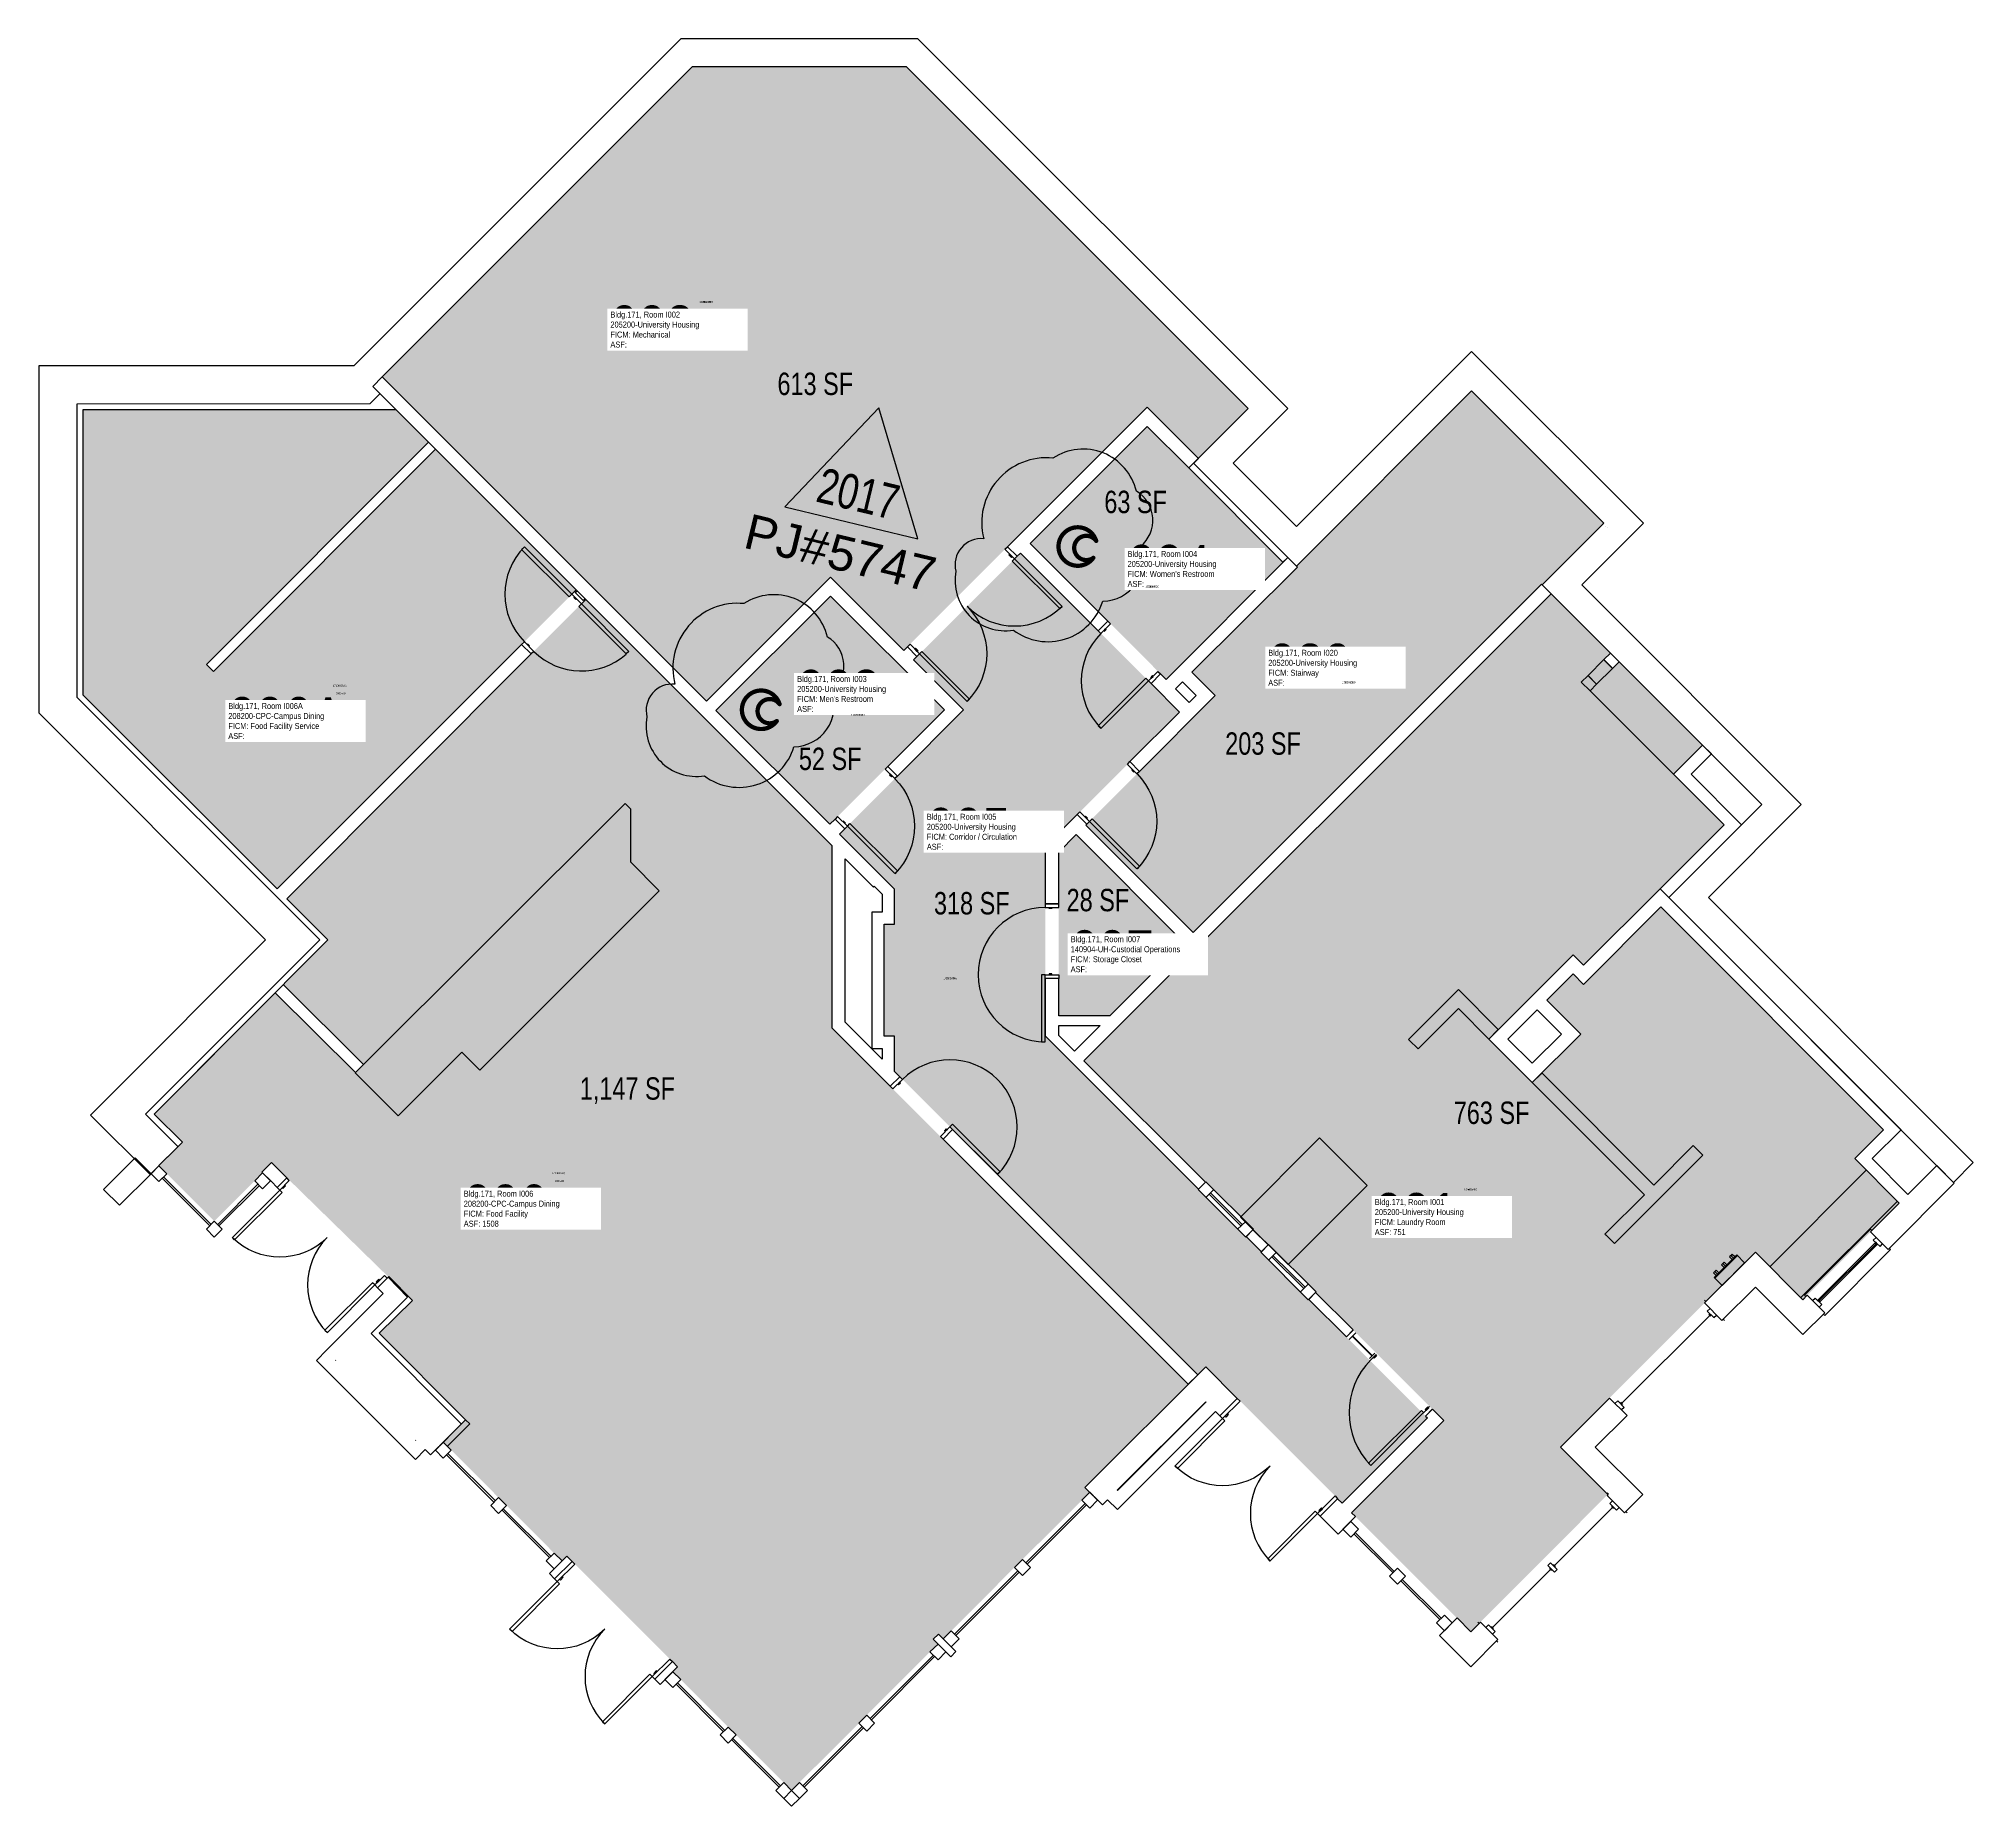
# Model space of a CAD drawing. Header units: inches. Extents: x 127 to 1164, y 534 to 1481.
import ezdxf
from ezdxf.enums import TextEntityAlignment as Align

# ---------------------------------------------------------------- set-up
doc = ezdxf.new("R2010")
doc.units = ezdxf.units.IN
doc.header["$LTSCALE"] = 48
doc.header["$MEASUREMENT"] = 0
for name, color, linetype in [('A-Door', 2, 'Continuous'), ('A-GLAZ', 1, 'Continuous'), ('A-IDEN-ICON', 4, 'Continuous'), ('A-IDEN-RNUM', 7, 'Continuous'), ('A-IDEN-SNUM', 4, 'Continuous'), ('A-IDEN-VNUM', 4, 'Continuous'), ('A-MISC', 2, 'Continuous'), ('A-WALL', 5, 'Continuous'), ('AREA-TEXT', 3, 'Continuous'), ('E-ELEC-FIXT', 2, 'Continuous'), ('Rooms-Category-Color', 7, 'Continuous'), ('Rooms-College-Color', 7, 'Continuous'), ('Rooms-Department-Color', 7, 'Continuous'), ('Rooms-Division-Color', 7, 'Continuous'), ('Rooms-Information', 7, 'Continuous')]:
    doc.layers.add(name, color=color, linetype=linetype)
doc.layers.add('A-REV', color=1, linetype='Continuous', true_color=0xff0000)
doc.styles.add('Arial', font='arial.ttf')
doc.styles.add('CP_AREA', font='arial.ttf', dxfattribs={"height": 15})
doc.styles.add('CP_ROOMSNUMBER', font='arial.ttf', dxfattribs={"height": 1})
doc.styles.add('CP_ROOMVNUMBER', font='arial.ttf', dxfattribs={"width": 0.85, "height": 0.075})
doc.styles.get("Standard").update_dxf_attribs({"font": 'arial.ttf'})

msp = doc.modelspace()

# ---------------------------------------------------------------- texts
at = {"layer": 'A-IDEN-RNUM', "style": 'CP_ROOMSNUMBER', "width": 0.85}
for s, p in [('0002-00', (485.2, 1340.1)), ('0004-00', (724.3, 1187.5)), ('0006-A0', (289.3, 1130.3)), ('0020-00', (829.6, 1136.2)), ('0003-00', (566.5, 1118.8)), ('0007-00', (703.2, 992.8)), ('0005-00', (616.1, 977.5)), ('0006-00', (406.6, 868.9)), ('0001-00', (894.9, 864.4))]:
    msp.add_text(s, height=1, dxfattribs=at).set_placement(p, align=Align.MIDDLE_CENTER)
at = {"layer": 'A-IDEN-SNUM', "style": 'CP_ROOMSNUMBER', "width": 0.85}
for s, p in [('1710I00200', (485.2, 1340.1)), ('1710I00400', (724.3, 1187.5)), ('1710I006A0', (288.8, 1134.4)), ('1710I02000', (829.6, 1136.2)), ('1710I00300', (566.5, 1118.8)), ('1710I00700', (703.2, 992.8)), ('1710I00500', (616.1, 977.5)), ('1710I00600', (406.1, 873.1)), ('1710I00100', (894.9, 864.4))]:
    msp.add_text(s, height=1, dxfattribs=at).set_placement(p, align=Align.MIDDLE_CENTER)
at = {"layer": 'A-IDEN-VNUM', "style": 'CP_ROOMVNUMBER', "width": 0.85}
for s, p in [('002', (456.2, 1326.9)), ('004', (733.4, 1198.6)), ('020', (808.8, 1145.6)), ('003', (556.2, 1131.6)), ('006A', (260.3, 1117)), ('005', (625.8, 1057.6)), ('007', (702.9, 992)), ('006', (377.6, 855.7)), ('001', (865.9, 851.2))]:
    msp.add_text(s, height=22.5, dxfattribs=at).set_placement(p, align=Align.MIDDLE_CENTER)
at = {"layer": 'AREA-TEXT', "style": 'CP_AREA', "width": 0.75}
for s, p in [('613 SF', (543.7, 1296.2)), ('63 SF', (715.4, 1232.9)), ('203 SF', (783.7, 1103.4)), ('52 SF', (551.7, 1095.2)), ('318 SF', (627.6, 1017.8)), ('28 SF', (695.2, 1019.5)), ('1,147 SF', (443, 918.5)), ('763 SF', (906.2, 905.5))]:
    msp.add_text(s, height=12, dxfattribs=at).set_placement(p, align=Align.MIDDLE_CENTER)

# ---------------------------------------------------------------- blocks, each defined once
blk = doc.blocks.new('X-A-STAIR-BLDG-3-A-LVL-0')
blk.add_text('Xref X-A-STAIR-BLDG-3-A-LVL-0', height=0.2).set_placement((0, 0))
blk = doc.blocks.new('VendingSoap')
at = {"layer": 'A-MISC'}
for p, q in [((0, 6), (0, 0)), ((0, 6), (17, 6)), ((0, 5.5), (17, 5.5)), ((0, 0), (17, 0)), ((1.5, 6), (1.5, 8)), ((1.5, 8), (3.5, 8)), ((2.5, 6), (2.5, 8)), ((3.5, 6), (3.5, 8)), ((7.5, 6), (7.5, 8)), ((7.5, 8), (9.5, 8)), ((8.5, 6), (8.5, 8)), ((9.5, 6), (9.5, 8)), ((13.5, 6), (13.5, 8)), ((15.5, 8), (13.5, 8)), ((14.5, 6), (14.5, 8)), ((15.5, 6), (15.5, 8)), ((17, 6), (17, 0))]:
    blk.add_line(p, q, dxfattribs=at)
blk = doc.blocks.new('CPBATH')
at = {"const_width": 0.0127}
for points in [[(0.0571, 0.0168, 0.861492), (-0.0551, 0, 1)], [(-0.0551, 0, 0.726902), (0.0487, -0.0337, 1)], [(0.0571, 0.0168, 0.729002), (-0.0084, -0.0042, 1)], [(-0.0084, -0.0042, 0.609468), (0.0487, -0.0337, 1)]]:
    blk.add_lwpolyline(points, format="xyb", dxfattribs=at)
at = {"const_width": 0.00637}
for points in [[(0.0544, 0.0152, 1), (0.0599, 0.0184, 1)], [(0.0459, -0.0353, 1), (0.0515, -0.0321, 1)]]:
    blk.add_lwpolyline(points, format="xyb", close=True, dxfattribs=at)
blk = doc.blocks.new('ProjectRev')
at = {"transparency": 16777216}
blk.add_lwpolyline([(0, 0.122), (-0.1221, -0.0895), (0.1221, -0.0895)], close=True, dxfattribs=at)
at = {"transparency": 16777216, "insert": (-0.1798, -0.1151), "char_height": 0.0625, "width": 0.24749, "attachment_point": 1, "style": 'Arial'}
blk.add_mtext('PJ#', dxfattribs=at)
at = {"transparency": 16777216, "style": 'Arial', "width": 0.75}
blk.add_attdef('YEAR', text='', height=18.75, dxfattribs=at).set_placement((0, 0), align=Align.MIDDLE_CENTER)
at = {"transparency": 16777216, "style": 'Arial'}
blk.add_attdef('PROJECT', text='', height=18.75, dxfattribs=at).set_placement((-0.0276, -0.1151), align=Align.TOP_LEFT)

# ---------------------------------------------------------------- hatches: boundary and pattern name
at = {"layer": 'Rooms-Category-Color', "true_color": 0xadadad}
for points in [[(749.1, 1256.2), (775.8, 1282.9), (592.5, 1466.2), (477.9, 1466.2), (311.6, 1300), (485.4, 1126.2), (551.9, 1192.6), (591.2, 1153.3), (721.6, 1283.7)], [(895.5, 1292.4), (966.4, 1221.5), (746.3, 1002.2), (688.7, 1059.7), (758.1, 1129.1), (745.6, 1141.6)], [(721.6, 1273.4), (794.4, 1200.6), (731.7, 1137.8), (658.9, 1210.7)], [(653.7, 1205.5), (739, 1120.3), (667, 1048.2), (667, 946.8), (871.8, 742), (826.1, 696.3), (753, 769.4), (748.7, 765.1), (586.2, 927.6), (586.2, 946.5), (580.6, 946.5), (580.6, 1006.5), (586.2, 1006.5), (586.2, 1025.4), (556.7, 1054.9), (623.1, 1121.4), (596.4, 1148.2)], [(551.9, 1182.4), (612.9, 1121.4), (551.5, 1060.1), (490.5, 1121.1)]]:
    msp.add_hatch(color=253, dxfattribs=at).paths.add_polyline_path(points)
at = {"layer": 'Rooms-Category-Color', "true_color": 0xffe090}
for points in [[(336.4, 1264.9), (319.1, 1282.2), (151.1, 1282.2), (151.1, 1129.5), (255.2, 1025.4), (415.6, 1185.8), (340.2, 1261.2), (221.1, 1142.1), (217.4, 1145.8)], [(743.6, 760), (688.2, 704.6), (690.8, 702.1), (686.6, 697.8), (654.7, 666), (650.5, 661.8), (616.6, 627.8), (612.3, 623.6), (609.8, 626.1), (606.9, 623.3), (609.5, 620.7), (605.2, 616.5), (571.3, 582.6), (567.1, 578.3), (535.2, 546.5), (531, 542.3), (526.8, 546.5), (501.3, 572), (497.1, 576.2), (471.6, 601.7), (467.4, 605.9), (469.9, 608.5), (410.5, 667.9), (408, 665.3), (403.7, 669.5), (378.3, 695), (374, 699.2), (348.6, 724.7), (344.3, 728.9), (356.3, 740.9), (309.9, 787.3), (327.8, 804.9), (252.2, 878.8), (247.1, 873.7), (247.5, 873.3), (243.3, 869), (221.6, 847.4), (196.2, 872.8), (191.9, 877.1), (204.6, 889.7), (189.4, 904.8), (254.3, 969.8), (297.1, 926.9), (301.5, 931.3), (258.6, 974.1), (282.5, 998.1), (260.4, 1020.2), (420.7, 1180.6), (552.5, 1048.8), (552.5, 951.1)]]:
    msp.add_hatch(color=41, dxfattribs=at).paths.add_polyline_path(points)
at = {"layer": 'Rooms-Category-Color', "true_color": 0x728ef3}
for points in [[(938.1, 1183.7), (969.9, 1151.9), (966.3, 1148.4), (971, 1143.7), (974.6, 1147.2), (1019.3, 1102.5), (1003.7, 1086.9), (1030.8, 1059.9), (955.4, 984.6), (949.9, 990.1), (904.7, 945), (928, 921.7), (954, 947.7), (935.8, 965.8), (949.9, 979.9), (955.5, 974.3), (996.9, 1015.8), (1116.3, 896.4), (1100.9, 880.9), (1124.7, 857), (1073, 805.3), (1047.6, 830.8), (943.1, 726.3), (968.5, 700.9), (895, 627.3), (831.2, 691.1), (880.6, 740.5), (687.7, 933.4), (938.1, 1183.7)], [(674.2, 1045.2), (683.6, 1054.6), (741.1, 997), (701.6, 957.5), (674.2, 957.5)]]:
    msp.add_hatch(color=171, dxfattribs=at).paths.add_polyline_path(points)
at = {"layer": 'Rooms-College-Color', "true_color": 0xadadad}
for points in [[(749.1, 1256.2), (775.8, 1282.9), (592.5, 1466.2), (477.9, 1466.2), (311.6, 1300), (485.4, 1126.2), (551.9, 1192.6), (591.2, 1153.3), (721.6, 1283.7)], [(895.5, 1292.4), (966.4, 1221.5), (746.3, 1002.2), (688.7, 1059.7), (758.1, 1129.1), (745.6, 1141.6)], [(336.4, 1264.9), (319.1, 1282.2), (151.1, 1282.2), (151.1, 1129.5), (255.2, 1025.4), (415.6, 1185.8), (340.2, 1261.2), (221.1, 1142.1), (217.4, 1145.8)], [(721.6, 1273.4), (794.4, 1200.6), (731.7, 1137.8), (658.9, 1210.7)], [(653.7, 1205.5), (739, 1120.3), (667, 1048.2), (667, 946.8), (871.8, 742), (826.1, 696.3), (753, 769.4), (748.7, 765.1), (586.2, 927.6), (586.2, 946.5), (580.6, 946.5), (580.6, 1006.5), (586.2, 1006.5), (586.2, 1025.4), (556.7, 1054.9), (623.1, 1121.4), (596.4, 1148.2)], [(551.9, 1182.4), (612.9, 1121.4), (551.5, 1060.1), (490.5, 1121.1)], [(938.1, 1183.7), (969.9, 1151.9), (966.3, 1148.4), (971, 1143.7), (974.6, 1147.2), (1019.3, 1102.5), (1003.7, 1086.9), (1030.8, 1059.9), (955.4, 984.6), (949.9, 990.1), (904.7, 945), (928, 921.7), (954, 947.7), (935.8, 965.8), (949.9, 979.9), (955.5, 974.3), (996.9, 1015.8), (1116.3, 896.4), (1100.9, 880.9), (1124.7, 857), (1073, 805.3), (1047.6, 830.8), (943.1, 726.3), (968.5, 700.9), (895, 627.3), (831.2, 691.1), (880.6, 740.5), (687.7, 933.4), (938.1, 1183.7)], [(743.6, 760), (688.2, 704.6), (690.8, 702.1), (686.6, 697.8), (654.7, 666), (650.5, 661.8), (616.6, 627.8), (612.3, 623.6), (609.8, 626.1), (606.9, 623.3), (609.5, 620.7), (605.2, 616.5), (571.3, 582.6), (567.1, 578.3), (535.2, 546.5), (531, 542.3), (526.8, 546.5), (501.3, 572), (497.1, 576.2), (471.6, 601.7), (467.4, 605.9), (469.9, 608.5), (410.5, 667.9), (408, 665.3), (403.7, 669.5), (378.3, 695), (374, 699.2), (348.6, 724.7), (344.3, 728.9), (356.3, 740.9), (309.9, 787.3), (327.8, 804.9), (252.2, 878.8), (247.1, 873.7), (247.5, 873.3), (243.3, 869), (221.6, 847.4), (196.2, 872.8), (191.9, 877.1), (204.6, 889.7), (189.4, 904.8), (254.3, 969.8), (297.1, 926.9), (301.5, 931.3), (258.6, 974.1), (282.5, 998.1), (260.4, 1020.2), (420.7, 1180.6), (552.5, 1048.8), (552.5, 951.1)], [(674.2, 1045.2), (683.6, 1054.6), (741.1, 997), (701.6, 957.5), (674.2, 957.5)]]:
    msp.add_hatch(color=253, dxfattribs=at).paths.add_polyline_path(points)
at = {"layer": 'Rooms-Department-Color', "true_color": 0xacacac}
for points in [[(749.1, 1256.2), (775.8, 1282.9), (592.5, 1466.2), (477.9, 1466.2), (311.6, 1300), (485.4, 1126.2), (551.9, 1192.6), (591.2, 1153.3), (721.6, 1283.7)], [(895.5, 1292.4), (966.4, 1221.5), (746.3, 1002.2), (688.7, 1059.7), (758.1, 1129.1), (745.6, 1141.6)], [(721.6, 1273.4), (794.4, 1200.6), (731.7, 1137.8), (658.9, 1210.7)], [(653.7, 1205.5), (739, 1120.3), (667, 1048.2), (667, 946.8), (871.8, 742), (826.1, 696.3), (753, 769.4), (748.7, 765.1), (586.2, 927.6), (586.2, 946.5), (580.6, 946.5), (580.6, 1006.5), (586.2, 1006.5), (586.2, 1025.4), (556.7, 1054.9), (623.1, 1121.4), (596.4, 1148.2)], [(551.9, 1182.4), (612.9, 1121.4), (551.5, 1060.1), (490.5, 1121.1)]]:
    msp.add_hatch(color=253, dxfattribs=at).paths.add_polyline_path(points)
at = {"layer": 'Rooms-Department-Color', "true_color": 0x80bc67}
for points in [[(336.4, 1264.9), (319.1, 1282.2), (151.1, 1282.2), (151.1, 1129.5), (255.2, 1025.4), (415.6, 1185.8), (340.2, 1261.2), (221.1, 1142.1), (217.4, 1145.8)], [(743.6, 760), (688.2, 704.6), (690.8, 702.1), (686.6, 697.8), (654.7, 666), (650.5, 661.8), (616.6, 627.8), (612.3, 623.6), (609.8, 626.1), (606.9, 623.3), (609.5, 620.7), (605.2, 616.5), (571.3, 582.6), (567.1, 578.3), (535.2, 546.5), (531, 542.3), (526.8, 546.5), (501.3, 572), (497.1, 576.2), (471.6, 601.7), (467.4, 605.9), (469.9, 608.5), (410.5, 667.9), (408, 665.3), (403.7, 669.5), (378.3, 695), (374, 699.2), (348.6, 724.7), (344.3, 728.9), (356.3, 740.9), (309.9, 787.3), (327.8, 804.9), (252.2, 878.8), (247.1, 873.7), (247.5, 873.3), (243.3, 869), (221.6, 847.4), (196.2, 872.8), (191.9, 877.1), (204.6, 889.7), (189.4, 904.8), (254.3, 969.8), (297.1, 926.9), (301.5, 931.3), (258.6, 974.1), (282.5, 998.1), (260.4, 1020.2), (420.7, 1180.6), (552.5, 1048.8), (552.5, 951.1)]]:
    msp.add_hatch(color=83, dxfattribs=at).paths.add_polyline_path(points)
at = {"layer": 'Rooms-Department-Color', "true_color": 0x604aed}
for points in [[(938.1, 1183.7), (969.9, 1151.9), (966.3, 1148.4), (971, 1143.7), (974.6, 1147.2), (1019.3, 1102.5), (1003.7, 1086.9), (1030.8, 1059.9), (955.4, 984.6), (949.9, 990.1), (904.7, 945), (928, 921.7), (954, 947.7), (935.8, 965.8), (949.9, 979.9), (955.5, 974.3), (996.9, 1015.8), (1116.3, 896.4), (1100.9, 880.9), (1124.7, 857), (1073, 805.3), (1047.6, 830.8), (943.1, 726.3), (968.5, 700.9), (895, 627.3), (831.2, 691.1), (880.6, 740.5), (687.7, 933.4), (938.1, 1183.7)], [(674.2, 1045.2), (683.6, 1054.6), (741.1, 997), (701.6, 957.5), (674.2, 957.5)]]:
    msp.add_hatch(color=173, dxfattribs=at).paths.add_polyline_path(points)
at = {"layer": 'Rooms-Division-Color', "true_color": 0xadadad}
for points in [[(749.1, 1256.2), (775.8, 1282.9), (592.5, 1466.2), (477.9, 1466.2), (311.6, 1300), (485.4, 1126.2), (551.9, 1192.6), (591.2, 1153.3), (721.6, 1283.7)], [(895.5, 1292.4), (966.4, 1221.5), (746.3, 1002.2), (688.7, 1059.7), (758.1, 1129.1), (745.6, 1141.6)], [(721.6, 1273.4), (794.4, 1200.6), (731.7, 1137.8), (658.9, 1210.7)], [(653.7, 1205.5), (739, 1120.3), (667, 1048.2), (667, 946.8), (871.8, 742), (826.1, 696.3), (753, 769.4), (748.7, 765.1), (586.2, 927.6), (586.2, 946.5), (580.6, 946.5), (580.6, 1006.5), (586.2, 1006.5), (586.2, 1025.4), (556.7, 1054.9), (623.1, 1121.4), (596.4, 1148.2)], [(551.9, 1182.4), (612.9, 1121.4), (551.5, 1060.1), (490.5, 1121.1)]]:
    msp.add_hatch(color=253, dxfattribs=at).paths.add_polyline_path(points)
at = {"layer": 'Rooms-Division-Color', "true_color": 0x80bc67}
for points in [[(336.4, 1264.9), (319.1, 1282.2), (151.1, 1282.2), (151.1, 1129.5), (255.2, 1025.4), (415.6, 1185.8), (340.2, 1261.2), (221.1, 1142.1), (217.4, 1145.8)], [(743.6, 760), (688.2, 704.6), (690.8, 702.1), (686.6, 697.8), (654.7, 666), (650.5, 661.8), (616.6, 627.8), (612.3, 623.6), (609.8, 626.1), (606.9, 623.3), (609.5, 620.7), (605.2, 616.5), (571.3, 582.6), (567.1, 578.3), (535.2, 546.5), (531, 542.3), (526.8, 546.5), (501.3, 572), (497.1, 576.2), (471.6, 601.7), (467.4, 605.9), (469.9, 608.5), (410.5, 667.9), (408, 665.3), (403.7, 669.5), (378.3, 695), (374, 699.2), (348.6, 724.7), (344.3, 728.9), (356.3, 740.9), (309.9, 787.3), (327.8, 804.9), (252.2, 878.8), (247.1, 873.7), (247.5, 873.3), (243.3, 869), (221.6, 847.4), (196.2, 872.8), (191.9, 877.1), (204.6, 889.7), (189.4, 904.8), (254.3, 969.8), (297.1, 926.9), (301.5, 931.3), (258.6, 974.1), (282.5, 998.1), (260.4, 1020.2), (420.7, 1180.6), (552.5, 1048.8), (552.5, 951.1)]]:
    msp.add_hatch(color=83, dxfattribs=at).paths.add_polyline_path(points)
at = {"layer": 'Rooms-Division-Color', "true_color": 0x604aed}
for points in [[(938.1, 1183.7), (969.9, 1151.9), (966.3, 1148.4), (971, 1143.7), (974.6, 1147.2), (1019.3, 1102.5), (1003.7, 1086.9), (1030.8, 1059.9), (955.4, 984.6), (949.9, 990.1), (904.7, 945), (928, 921.7), (954, 947.7), (935.8, 965.8), (949.9, 979.9), (955.5, 974.3), (996.9, 1015.8), (1116.3, 896.4), (1100.9, 880.9), (1124.7, 857), (1073, 805.3), (1047.6, 830.8), (943.1, 726.3), (968.5, 700.9), (895, 627.3), (831.2, 691.1), (880.6, 740.5), (687.7, 933.4), (938.1, 1183.7)], [(674.2, 1045.2), (683.6, 1054.6), (741.1, 997), (701.6, 957.5), (674.2, 957.5)]]:
    msp.add_hatch(color=173, dxfattribs=at).paths.add_polyline_path(points)

# ---------------------------------------------------------------- linework, layer by layer
at = {"layer": 'A-Door'}
for p, q in [((386.3, 1207.4), (387.8, 1208.9)), ((411.8, 1182), (386.3, 1207.4)), ((387.8, 1208.9), (413.2, 1183.4)), ((413.2, 1183.4), (411.8, 1182)), ((415.6, 1185.8), (413.2, 1183.4)), ((413.2, 1183.4), (418.4, 1178.3)), ((414.6, 1182), (414.3, 1181.6)), ((414.3, 1181.6), (415.4, 1180.6)), ((415.4, 1180.6), (415.7, 1180.9)), ((416.9, 1176.8), (418.4, 1178.3)), ((442.4, 1151.4), (416.9, 1176.8)), ((418.4, 1178.3), (420.7, 1180.6)), ((418.4, 1178.3), (443.8, 1152.8)), ((386.3, 1156.5), (387.8, 1157.9)), ((391.5, 1151.4), (386.3, 1156.5)), ((387.8, 1157.9), (392.9, 1152.8)), ((389.2, 1156.5), (389.5, 1156.9)), ((389.5, 1156.9), (390.6, 1155.8)), ((390.6, 1155.8), (390.2, 1155.5)), ((392.9, 1152.8), (391.5, 1151.4)), ((443.8, 1152.8), (442.4, 1151.4))]:
    msp.add_line(p, q, dxfattribs=at)
for points in [[(645.4, 1207.5), (646.8, 1208.9), (652, 1203.8), (650.5, 1202.4)], [(647.9, 1205), (647.5, 1204.6), (648.9, 1203.2), (649.3, 1203.6)], [(650.5, 1202.4), (649.3, 1201.1), (674.8, 1175.7), (676, 1176.9)], [(702, 1167.5), (700.6, 1169), (695.4, 1163.8), (696.8, 1162.4)], [(699.3, 1164.9), (699.7, 1164.5), (698.6, 1163.5), (698.3, 1163.8)], [(594.5, 1156.6), (593.1, 1155.2), (598.2, 1150), (599.6, 1151.5)], [(597, 1154.1), (597.4, 1154.5), (598.8, 1153.1), (598.4, 1152.7)], [(599.6, 1151.5), (600.9, 1152.7), (626.3, 1127.2), (625.1, 1126)], [(727.4, 1142.1), (728.8, 1140.7), (723.7, 1135.6), (722.3, 1137)], [(722.3, 1137), (720.9, 1138.4), (695.4, 1112.9), (696.8, 1111.5)], [(724.8, 1139.4), (724.4, 1139.8), (723.4, 1138.7), (723.7, 1138.4)], [(581.2, 1089.7), (582.6, 1091.1), (587.7, 1086), (586.3, 1084.6)], [(711, 1092.2), (712.4, 1093.7), (717.5, 1088.5), (716.1, 1087.1)], [(713.6, 1089.6), (713.3, 1089.2), (714.3, 1088.2), (714.7, 1088.5)], [(583.8, 1087.1), (583.5, 1086.7), (584.6, 1085.7), (584.9, 1086)], [(555.7, 1064.3), (554.3, 1062.9), (559.5, 1057.7), (560.9, 1059.1)], [(558.4, 1061.6), (558.7, 1062), (559.8, 1060.9), (559.5, 1060.6)], [(560.9, 1059.1), (562.3, 1060.6), (587.7, 1035.1), (586.3, 1033.7)], [(685.5, 1066.8), (684.1, 1065.4), (689.2, 1060.2), (690.7, 1061.7)], [(685.5, 1066.8), (684.1, 1065.4), (689.2, 1060.2), (690.7, 1061.7)], [(688.2, 1064.1), (688.5, 1064.5), (689.6, 1063.4), (689.2, 1063.1)], [(688.2, 1064.1), (688.5, 1064.5), (689.6, 1063.4), (689.2, 1063.1)], [(690.7, 1061.7), (692.1, 1063.1), (717.5, 1037.6), (716.1, 1036.2)], [(674.2, 1015.5), (674.2, 1017.5), (667, 1017.5), (667, 1015.5)], [(674.2, 1015.5), (674.2, 1017.5), (667, 1017.5), (667, 1015.5)], [(670.5, 1015.5), (670.5, 1015), (669, 1015), (669, 1015.5)], [(670.5, 1015.5), (670.5, 1015), (669, 1015), (669, 1015.5)], [(667, 979.5), (665, 979.5), (665, 943.5), (667, 943.5)], [(667, 979.5), (665, 979.5), (665, 943.5), (667, 943.5)], [(674.2, 979.5), (674.2, 977.5), (667, 977.5), (667, 979.5)], [(674.2, 979.5), (674.2, 977.5), (667, 977.5), (667, 979.5)], [(670.5, 979.5), (670.5, 980), (669, 980), (669, 979.5)], [(670.5, 979.5), (670.5, 980), (669, 980), (669, 979.5)], [(585.3, 918.3), (583.9, 919.7), (589, 924.8), (590.4, 923.4)], [(588, 920.9), (588.3, 920.6), (589.4, 921.6), (589, 922)], [(610.8, 892.8), (612.2, 891.4), (617.3, 896.5), (615.9, 897.9)], [(613.4, 895.5), (613.1, 895.8), (614.1, 896.9), (614.5, 896.5)], [(615.9, 897.9), (617.3, 899.4), (642.8, 873.9), (641.4, 872.5)], [(256.7, 864.1), (258, 862.8), (232.5, 837.4), (231.3, 838.6)], [(261.8, 869.2), (260.4, 870.6), (255.3, 865.5), (256.7, 864.1)], [(259.4, 866.7), (259.8, 866.3), (258.4, 864.9), (258, 865.3)], [(307.6, 813.2), (306.4, 814.4), (280.9, 789), (282.2, 787.7)], [(312.8, 818.3), (314.2, 816.8), (309.1, 811.7), (307.6, 813.2)], [(310.3, 815.8), (309.8, 816.3), (308.4, 814.9), (308.9, 814.4)], [(844.2, 775.7), (844.6, 775.3), (843.2, 773.9), (842.8, 774.3)], [(771.4, 751), (769.9, 752.4), (760.6, 743), (762, 741.6)], [(872.5, 747.4), (872, 747.9), (870.6, 746.5), (871.1, 746)], [(762, 741.6), (763.2, 740.4), (737.8, 714.9), (736.5, 716.1)], [(764.6, 744.3), (765.1, 743.8), (763.7, 742.4), (763.2, 742.8)], [(869.8, 744.8), (868.6, 746), (840.3, 717.7), (841.5, 716.5)], [(822.3, 700.1), (823.7, 698.6), (814.3, 689.3), (812.9, 690.7)], [(812.9, 690.7), (811.7, 691.9), (786.2, 666.5), (787.4, 665.2)], [(815.5, 693.3), (815.1, 693.8), (813.7, 692.4), (814.1, 691.9)], [(414.8, 663.6), (413.4, 665), (404, 655.7), (405.4, 654.2)], [(405.4, 654.2), (406.6, 653), (381.2, 627.5), (379.9, 628.8)], [(408, 656.9), (408.5, 656.5), (407.1, 655), (406.6, 655.5)], [(465.7, 612.7), (467.1, 611.3), (457.7, 601.9), (456.3, 603.3)], [(456.3, 603.3), (455.1, 604.6), (429.6, 579.1), (430.9, 577.9)], [(459, 606), (458.5, 606.4), (457.1, 605), (457.5, 604.6)]]:
    msp.add_lwpolyline(points, close=True, dxfattribs=at)
for centre, radius, start, end in [((413.4, 1183.4), 36.1, 135.164, 224.8376), ((650.5, 1202.4), 36, 225, 315), ((722.3, 1137), 36, 135, 225), ((418.4, 1178.5), 36.2, 225.2663, 311.4635), ((667, 979.5), 36, 90, 270), ((615.9, 897.9), 36, 315, 135), ((307.6, 813.2), 36, 135, 225), ((869.8, 744.8), 40, 135, 225), ((812.9, 690.7), 36, 135, 225), ((456.3, 603.3), 36, 135, 225)]:
    msp.add_arc(centre, radius, start, end, dxfattribs=at)
at = {"layer": 'A-Door', "extrusion": (0, 0, -1)}
for centre, start, end in [((-599.6, 1151.5), 135, 225), ((-560.9, 1059.1), 135, 225), ((-690.7, 1061.7), 135, 225), ((-256.7, 864.1), 225, 315), ((-762, 741.6), 225, 315), ((-405.4, 654.2), 225, 315)]:
    msp.add_arc(centre, 36, start, end, dxfattribs=at)
at = {"layer": 'A-GLAZ'}
for p, q in [((191.9, 877.1), (187.7, 872.8)), ((191.9, 868.6), (196.2, 872.8)), ((219.9, 845.6), (194.4, 871.1)), ((247.5, 873.3), (251.8, 869)), ((193.7, 870.4), (219.2, 844.9)), ((223.4, 845.6), (245, 867.3)), ((245.8, 866.6), (224.1, 844.9)), ((243.3, 869), (247.5, 864.8)), ((748.9, 864.3), (753.1, 868.5)), ((748.9, 864.3), (753.1, 868.5)), ((748.9, 864.3), (774.4, 838.8)), ((753.1, 868.5), (778.6, 843.1)), ((753.1, 860.1), (757.4, 864.3)), ((753.1, 860.1), (757.4, 864.3)), ((771.9, 844.8), (754.9, 861.8)), ((771.9, 844.8), (754.9, 861.8)), ((755.6, 862.5), (772.6, 845.6)), ((755.6, 862.5), (772.6, 845.6)), ((217.4, 843.1), (221.6, 847.4)), ((221.6, 838.9), (217.4, 843.1)), ((221.6, 847.4), (225.9, 843.1)), ((221.6, 838.9), (225.9, 843.1)), ((770.1, 843.1), (774.4, 847.3)), ((770.1, 843.1), (774.4, 847.3)), ((778.6, 843.1), (774.4, 838.8)), ((778.6, 843.1), (774.4, 838.8)), ((1074, 807.7), (1109.3, 843.1)), ((1109.3, 843.1), (1110, 842.4)), ((782.5, 830.7), (786.7, 834.9)), ((782.5, 830.7), (786.7, 834.9)), ((782.5, 830.7), (807.9, 805.2)), ((786.7, 834.9), (812.2, 809.5)), ((786.7, 826.5), (791, 830.7)), ((786.7, 826.5), (791, 830.7)), ((1081.8, 804.8), (1112.3, 835.2)), ((1081.8, 804.8), (1112.3, 835.2)), ((1084.8, 796.9), (1120.1, 832.3)), ((1111.7, 835.7), (1112.8, 834.7)), ((1111.7, 835.7), (1112.8, 834.7)), ((1120.1, 832.3), (1119.4, 833)), ((805.5, 811.3), (788.5, 828.2)), ((805.5, 811.3), (788.5, 828.2)), ((789.2, 828.9), (806.2, 812)), ((789.2, 828.9), (806.2, 812)), ((803.7, 809.5), (807.9, 813.7)), ((803.7, 809.5), (807.9, 813.7)), ((812.2, 809.5), (807.9, 805.2)), ((812.2, 809.5), (807.9, 805.2)), ((1020.3, 805), (1021, 804.3)), ((1074.7, 807), (1074, 807.7)), ((1081.3, 805.3), (1082.4, 804.3)), ((1081.3, 805.3), (1082.4, 804.3)), ((832, 789), (828.5, 785.4)), ((975.9, 749.7), (1023.3, 797.1)), ((1022.7, 797.6), (1023.8, 796.6)), ((1022.7, 797.6), (1023.8, 796.6)), ((1031.1, 794.2), (1030.4, 794.9)), ((1084.1, 797.6), (1084.8, 796.9)), ((829.9, 784), (833.4, 787.6)), ((831.5, 785.7), (842.2, 775.1)), ((842.3, 775.3), (831.7, 785.9)), ((840.8, 773.8), (843.7, 776.6)), ((841.5, 773.1), (844.4, 775.9)), ((873, 748), (869.5, 744.4)), ((975.3, 750.3), (976.4, 749.2)), ((870.9, 743), (874.4, 746.6)), ((344.3, 728.9), (340.1, 724.7)), ((344.3, 720.4), (348.6, 724.7)), ((346.1, 722.2), (371.5, 696.8)), ((372.3, 697.5), (346.8, 722.9)), ((374, 699.2), (369.8, 695)), ((369.8, 695), (374, 699.2)), ((374, 690.7), (378.3, 695)), ((374, 690.7), (378.3, 695)), ((688.3, 696.1), (656.5, 664.2)), ((657.2, 663.5), (689, 695.3)), ((686.6, 697.8), (690.8, 702.1)), ((686.6, 697.8), (690.8, 693.6)), ((695, 697.8), (690.8, 702.1)), ((695, 697.8), (690.8, 693.6)), ((968.1, 701.8), (968.8, 701.1)), ((375.8, 692.5), (401.2, 667.1)), ((401.9, 667.8), (376.5, 693.2)), ((830.7, 686.5), (826.4, 682.3)), ((834.9, 682.3), (830.7, 686.5)), ((939.9, 662.8), (971, 694)), ((970.5, 694.5), (971.6, 693.4)), ((978.9, 691), (978.2, 691.8)), ((830.7, 678.1), (826.4, 682.3)), ((830.7, 678.1), (834.9, 682.3)), ((832.4, 679.8), (853.3, 659)), ((854, 659.7), (833.1, 680.5)), ((399.5, 665.3), (403.7, 669.5)), ((403.7, 661), (399.5, 665.3)), ((403.7, 669.5), (408, 665.3)), ((403.7, 661), (408, 665.3)), ((650.5, 661.8), (654.7, 666)), ((659, 661.8), (654.7, 666)), ((654.7, 666), (659, 661.8)), ((652.3, 660), (618.3, 626)), ((619, 625.3), (653, 659.3)), ((650.5, 661.8), (654.7, 657.5)), ((650.5, 661.8), (654.7, 657.5)), ((659, 661.8), (654.7, 657.5)), ((851.5, 657.2), (855.8, 661.4)), ((851.5, 657.2), (855.8, 661.4)), ((851.5, 657.2), (855.8, 652.9)), ((855.8, 661.4), (860, 657.2)), ((855.8, 652.9), (860, 657.2)), ((855.8, 652.9), (860, 657.2)), ((878.4, 633.9), (857.5, 654.7)), ((858.2, 655.4), (879.1, 634.6)), ((937.8, 660.7), (906.7, 629.6)), ((937.3, 661.3), (938.3, 660.2)), ((939.4, 663.4), (940.4, 662.3)), ((876.6, 632.1), (880.9, 636.3)), ((880.9, 636.3), (885.1, 632.1)), ((898.8, 632.5), (899.5, 631.8)), ((612.3, 623.6), (616.6, 627.8)), ((612.3, 623.6), (616.6, 619.3)), ((616.6, 627.8), (620.8, 623.6)), ((620.8, 623.6), (616.6, 619.3)), ((876.6, 632.1), (880.9, 627.8)), ((885.1, 632.1), (880.9, 627.8)), ((906.1, 630.1), (907.2, 629.1)), ((909.6, 621.7), (908.9, 622.5)), ((573.1, 580.8), (607, 614.7)), ((607.7, 614), (573.8, 580.1)), ((605.2, 616.5), (609.5, 620.7)), ((605.2, 616.5), (609.5, 612.3)), ((609.5, 620.7), (613.7, 616.5)), ((613.7, 616.5), (609.5, 612.3)), ((463.1, 601.7), (467.4, 605.9)), ((463.1, 601.7), (467.4, 597.4)), ((467.4, 605.9), (471.6, 601.7)), ((467.4, 597.4), (471.6, 601.7)), ((494.6, 573.7), (469.1, 599.2)), ((469.8, 599.9), (495.3, 574.4)), ((571.3, 582.6), (567.1, 578.3)), ((571.3, 582.6), (575.5, 578.3)), ((571.3, 582.6), (575.5, 578.3)), ((492.8, 572), (497.1, 576.2)), ((497.1, 576.2), (492.8, 572)), ((492.8, 572), (497.1, 567.7)), ((497.1, 576.2), (501.3, 572)), ((501.3, 572), (497.1, 567.7)), ((497.1, 567.7), (501.3, 572)), ((537, 544.7), (568.8, 576.5)), ((569.5, 575.8), (537.7, 544)), ((571.3, 574.1), (567.1, 578.3)), ((567.1, 578.3), (571.3, 574.1)), ((575.5, 578.3), (571.3, 574.1)), ((498.8, 569.5), (524.3, 544)), ((525, 544.7), (499.5, 570.2)), ((522.5, 542.3), (526.8, 546.5)), ((526.8, 538), (522.5, 542.3)), ((526.8, 546.5), (531.2, 542.1)), ((526.8, 538), (531, 542.3)), ((535.2, 546.5), (531, 542.3)), ((535.2, 538), (531, 542.3)), ((535.2, 546.5), (539.5, 542.3)), ((539.5, 542.3), (535.2, 538))]:
    msp.add_line(p, q, dxfattribs=at)
for points in [[(191.9, 868.6), (187.7, 872.8)], [(196.2, 872.8), (191.9, 877.1)], [(243.3, 869), (247.5, 873.3)], [(251.8, 869), (247.5, 864.8)], [(348.6, 724.7), (344.3, 728.9)], [(344.3, 720.4), (340.1, 724.7)], [(374, 690.7), (369.8, 695)], [(374, 699.2), (378.3, 695)]]:
    msp.add_lwpolyline(points, dxfattribs=at)
for points in [[(1081, 805), (1082, 803.9), (1113.1, 835), (1112.1, 836.1)], [(1114.4, 833.8), (1115.8, 835.2), (1112.3, 838.7), (1110.8, 837.3)], [(1114.4, 833.8), (1115.8, 835.2), (1112.3, 838.7), (1110.8, 837.3)], [(1025.4, 795.7), (1026.8, 797.1), (1023.3, 800.6), (1021.8, 799.2)], [(1025.4, 795.7), (1026.8, 797.1), (1023.3, 800.6), (1021.8, 799.2)], [(1083.3, 802.7), (1081.8, 801.3), (1078.3, 804.8), (1079.7, 806.2)], [(1083.3, 802.7), (1081.8, 801.3), (1078.3, 804.8), (1079.7, 806.2)], [(977.3, 747.6), (975.9, 746.2), (972.3, 749.7), (973.8, 751.1)], [(973.1, 692.5), (974.6, 694), (971, 697.5), (969.6, 696.1)], [(939.9, 659.3), (941.3, 660.7), (937.8, 664.3), (936.4, 662.8)], [(941.3, 660.7), (939.9, 659.3), (936.4, 662.8), (937.8, 664.3)], [(908.1, 627.5), (906.7, 626.1), (903.1, 629.6), (904.6, 631)]]:
    msp.add_lwpolyline(points, close=True, dxfattribs=at)
at = {"layer": 'A-MISC'}
for p, q in [((959, 1131.7), (1003.7, 1086.9)), ((297.2, 927), (441.8, 1071.2)), ((441.8, 1071.2), (444.6, 1068.4)), ((444.6, 1068.4), (444.6, 1040)), ((444.6, 1040), (460.1, 1024.5)), ((460.1, 1024.5), (363.9, 928.3)), ((354.3, 937.9), (320.2, 903.8)), ((363.9, 928.3), (354.3, 937.9)), ((320.2, 903.8), (297.1, 926.9)), ((1107, 874.7), (1055.3, 823)), ((1123.7, 858.1), (1072, 806.4))]:
    msp.add_line(p, q, dxfattribs=at)
msp.add_lwpolyline([(771.6, 849.5), (814, 892), (839.5, 866.5), (797.1, 824.1)], close=True, dxfattribs=at)
at = {"layer": 'A-REV'}
for points in [[(619.1, 1195.8, 0.520567), (649.9, 1164.2, 0.520567), (697.8, 1179.7, 0.520567), (718, 1209, 0.520567), (715.8, 1238.6, 0.520567), (671.1, 1256.4, 0.520567), (634, 1213.2, 0.520567)], [(453.5, 1117.7, 0.520567), (484.3, 1086.1, 0.520567), (532.3, 1101.7, 0.520567), (552.4, 1130.9, 0.520567), (550.2, 1160.5, 0.520567), (505.5, 1178.4, 0.520567), (468.5, 1135.2, 0.520567)]]:
    msp.add_lwpolyline(points, format="xyb", close=True, dxfattribs=at)
at = {"layer": 'A-WALL'}
for p, q in [((471.7, 1481.2), (296.4, 1305.9)), ((598.7, 1481.2), (471.7, 1481.2)), ((797, 1282.9), (598.7, 1481.2)), ((311.6, 1300), (477.9, 1466.2)), ((477.9, 1466.2), (592.5, 1466.2)), ((592.5, 1466.2), (775.8, 1282.9)), ((895.5, 1313.6), (801.7, 1219.7)), ((987.6, 1221.5), (895.5, 1313.6)), ((296.4, 1305.9), (127.5, 1305.9)), ((127.5, 1305.9), (127.5, 1119.8)), ((311.6, 1300), (306.5, 1294.8)), ((485.4, 1126.2), (311.6, 1300)), ((310.4, 1290.9), (304.9, 1285.4)), ((306.5, 1294.8), (552.5, 1048.8)), ((801.7, 1198.5), (895.5, 1292.4)), ((895.5, 1292.4), (966.4, 1221.5)), ((304.9, 1285.4), (148, 1285.3)), ((148, 1285.3), (148, 1128.2)), ((319.1, 1282.2), (151.1, 1282.2)), ((151.1, 1282.2), (151.1, 1129.5)), ((721.6, 1283.7), (646.8, 1208.9)), ((749.1, 1256.2), (721.6, 1283.7)), ((775.8, 1282.9), (746.5, 1253.6)), ((767.7, 1253.6), (797, 1282.9)), ((658.9, 1210.7), (721.6, 1273.4)), ((721.6, 1273.4), (744, 1251.1)), ((336.4, 1264.9), (217.4, 1145.8)), ((221.1, 1142.1), (340.2, 1261.2)), ((744, 1251.1), (749.1, 1256.2)), ((746.5, 1253.6), (744, 1251.1)), ((744, 1251.1), (794.4, 1200.6)), ((746.5, 1253.6), (801.7, 1198.5)), ((797, 1203.2), (746.5, 1253.6)), ((801.7, 1219.7), (767.7, 1253.6)), ((388.7, 1212.6), (385.9, 1215.5)), ((966.4, 1221.5), (933.4, 1188.4)), ((966.4, 1221.5), (933.4, 1188.4)), ((954.6, 1188.4), (987.6, 1221.5)), ((954.6, 1188.4), (987.6, 1221.5)), ((646.8, 1208.9), (652, 1203.8)), ((652, 1203.8), (653.7, 1205.5)), ((653.7, 1205.5), (695.4, 1163.8)), ((700.6, 1169), (658.9, 1210.7)), ((797, 1203.2), (731.7, 1137.8)), ((794.4, 1200.6), (797, 1203.2)), ((802.1, 1198), (797, 1203.2)), ((551.9, 1192.6), (485.4, 1126.2)), ((591.2, 1153.3), (551.9, 1192.6)), ((745.6, 1141.6), (802.1, 1198)), ((415.1, 1184.4), (416, 1185.3)), ((415.1, 1184.4), (419.3, 1180.1)), ((490.5, 1121.1), (551.9, 1182.4)), ((551.9, 1182.4), (612.9, 1121.4)), ((687.7, 933.4), (938.1, 1183.7)), ((687.7, 933.4), (938.1, 1183.7)), ((932.9, 1188.8), (746.3, 1002.2)), ((932.9, 1188.8), (746.3, 1002.2)), ((938.1, 1183.7), (932.9, 1188.8)), ((938.1, 1183.7), (932.9, 1188.8)), ((933.4, 1188.4), (1051, 1070.8)), ((933.4, 1188.4), (1051, 1070.8)), ((1072.2, 1070.8), (954.6, 1188.4)), ((1072.2, 1070.8), (954.6, 1188.4)), ((419.3, 1180.1), (420.3, 1181.1)), ((695.4, 1163.8), (700.6, 1169)), ((255.3, 1025.5), (386.3, 1156.5)), ((391.5, 1151.4), (260.4, 1020.2)), ((386.3, 1156.5), (391.5, 1151.4)), ((593.1, 1155.2), (591.2, 1153.3)), ((598.2, 1150), (593.1, 1155.2)), ((969.9, 1151.9), (966.3, 1148.4)), ((969.9, 1151.9), (966.3, 1148.4)), ((974.6, 1147.2), (969.9, 1151.9)), ((974.6, 1147.2), (969.9, 1151.9)), ((217.4, 1145.8), (221.1, 1142.1)), ((596.4, 1148.2), (598.2, 1150)), ((623.1, 1121.4), (596.4, 1148.2)), ((728.8, 1140.7), (723.7, 1135.6)), ((731.7, 1137.8), (728.8, 1140.7)), ((758.1, 1129.1), (745.6, 1141.6)), ((966.3, 1148.4), (971, 1143.7)), ((966.3, 1148.4), (971, 1143.7)), ((971, 1143.7), (974.6, 1147.2)), ((971, 1143.7), (974.6, 1147.2)), ((723.7, 1135.6), (739, 1120.3)), ((736.8, 1132.7), (740.5, 1136.4)), ((744.1, 1125.4), (736.8, 1132.7)), ((740.5, 1136.4), (747.8, 1129.1)), ((957.9, 1139.9), (954.3, 1136.3)), ((957.9, 1139.9), (954.3, 1136.3)), ((954.3, 1136.3), (959, 1131.7)), ((954.3, 1136.3), (959, 1131.7)), ((962.5, 1135.2), (957.9, 1139.9)), ((962.5, 1135.2), (957.9, 1139.9)), ((959, 1131.7), (962.5, 1135.2)), ((959, 1131.7), (962.5, 1135.2)), ((148, 1128.2), (278.1, 998.1)), ((151.1, 1129.5), (255.3, 1025.5)), ((551.5, 1060.1), (490.5, 1121.1)), ((612.9, 1121.4), (582.6, 1091.1)), ((587.7, 1086), (623.1, 1121.4)), ((739, 1120.3), (712.4, 1093.7)), ((717.5, 1088.5), (758.1, 1129.1)), ((747.8, 1129.1), (744.1, 1125.4)), ((127.5, 1119.8), (249.1, 998.1)), ((1019.3, 1102.5), (1003.7, 1086.9)), ((1019.3, 1102.5), (1003.7, 1086.9)), ((1024, 1097.8), (1019.3, 1102.5)), ((1024, 1097.8), (1019.3, 1102.5)), ((582.6, 1091.1), (587.7, 1086)), ((712.4, 1093.7), (717.5, 1088.5)), ((1013.1, 1086.9), (1024, 1097.8)), ((1013.1, 1086.9), (1024, 1097.8)), ((1003.7, 1086.9), (1030.8, 1059.9)), ((1003.7, 1086.9), (1030.8, 1059.9)), ((1040.1, 1059.9), (1013.1, 1086.9)), ((1040.1, 1059.9), (1013.1, 1086.9)), ((1051, 1070.8), (1001.2, 1020.9)), ((1051, 1070.8), (1001.2, 1020.9)), ((1022.4, 1020.9), (1072.2, 1070.8)), ((1022.4, 1020.9), (1072.2, 1070.8)), ((554.3, 1062.9), (551.5, 1060.1)), ((559.5, 1057.7), (554.3, 1062.9)), ((556.7, 1054.9), (559.5, 1057.7)), ((684.1, 1065.4), (667, 1048.2)), ((684.1, 1065.4), (667, 1048.2)), ((689.2, 1060.2), (684.1, 1065.4)), ((689.2, 1060.2), (684.1, 1065.4)), ((688.7, 1059.7), (689.2, 1060.2)), ((688.7, 1059.7), (689.2, 1060.2)), ((746.3, 1002.2), (688.7, 1059.7)), ((746.3, 1002.2), (688.7, 1059.7)), ((1030.8, 1059.9), (996.5, 1025.6)), ((1030.8, 1059.9), (996.5, 1025.6)), ((1001.2, 1020.9), (1040.1, 1059.9)), ((1001.2, 1020.9), (1040.1, 1059.9)), ((552.5, 1048.8), (552.5, 951.1)), ((586.2, 1025.4), (556.7, 1054.9)), ((667, 1048.2), (667, 1017.5)), ((667, 1048.2), (667, 1017.5)), ((674.2, 1045.2), (683.6, 1054.6)), ((674.2, 1045.2), (683.6, 1054.6)), ((683.6, 1054.6), (741.1, 997)), ((683.6, 1054.6), (741.1, 997)), ((559.7, 954.1), (559.7, 1041.6)), ((559.7, 1041.6), (574.9, 1026.4)), ((674.2, 1017.5), (674.2, 1045.2)), ((674.2, 1017.5), (674.2, 1045.2)), ((574.9, 1026.4), (575.3, 1026.9)), ((575.3, 1026.9), (579.6, 1022.6)), ((260.4, 1020.2), (282.5, 998.1)), ((579.6, 1022.6), (579.6, 1013.1)), ((586.2, 1006.5), (586.2, 1025.4)), ((667, 1017.5), (674.2, 1017.5)), ((667, 1017.5), (674.2, 1017.5)), ((996.5, 1025.6), (955.4, 984.6)), ((996.5, 1025.6), (955.4, 984.6)), ((996.9, 1025.1), (996.5, 1025.6)), ((996.5, 1025.6), (1001.2, 1020.9)), ((996.9, 1025.1), (996.5, 1025.6)), ((996.5, 1025.6), (1001.2, 1020.9)), ((1125.7, 896.4), (996.9, 1025.1)), ((1125.7, 896.4), (996.9, 1025.1)), ((1001.2, 1020.9), (1153.8, 868.2)), ((1001.2, 1020.9), (1153.8, 868.2)), ((1164.4, 878.9), (1022.4, 1020.9)), ((1164.4, 878.9), (1022.4, 1020.9)), ((574, 1013.1), (574, 939.9)), ((579.6, 1013.1), (574, 1013.1)), ((580.6, 946.5), (580.6, 1006.5)), ((580.6, 1006.5), (586.2, 1006.5)), ((955.5, 974.3), (996.9, 1015.8)), ((955.5, 974.3), (996.9, 1015.8)), ((996.9, 1015.8), (1116.3, 896.4)), ((996.9, 1015.8), (1116.3, 896.4)), ((249.1, 998.1), (164.7, 913.7)), ((278.1, 998.1), (184.8, 904.7)), ((282.5, 998.1), (189.4, 904.8)), ((741.1, 997), (701.6, 957.5)), ((741.1, 997), (701.6, 957.5)), ((949.9, 990.1), (904.7, 945)), ((949.9, 990.1), (904.7, 945)), ((955.4, 984.6), (949.9, 990.1)), ((955.4, 984.6), (949.9, 990.1)), ((674.2, 977.5), (667, 977.5)), ((667, 977.5), (667, 946.8)), ((674.2, 977.5), (667, 977.5)), ((667, 977.5), (667, 946.8)), ((674.2, 957.5), (674.2, 977.5)), ((674.2, 957.5), (674.2, 977.5)), ((935.8, 965.8), (949.9, 979.9)), ((935.8, 965.8), (949.9, 979.9)), ((949.9, 979.9), (955.5, 974.3)), ((949.9, 979.9), (955.5, 974.3)), ((189.4, 904.8), (254.3, 969.8)), ((297.2, 927), (254.3, 969.8)), ((258.6, 974.1), (301.5, 931.3)), ((888.4, 971.6), (861.6, 944.8)), ((909.8, 950.1), (888.4, 971.6)), ((954, 947.7), (935.8, 965.8)), ((954, 947.7), (935.8, 965.8)), ((579.6, 934.3), (559.7, 954.1)), ((701.6, 957.5), (674.2, 957.5)), ((701.6, 957.5), (674.2, 957.5)), ((866.8, 939.7), (888.4, 961.3)), ((888.4, 961.3), (904.7, 945)), ((915, 945), (930.7, 960.7)), ((915, 945), (930.7, 960.7)), ((930.7, 960.7), (943.7, 947.7)), ((930.7, 960.7), (943.7, 947.7)), ((552.5, 951.1), (585.3, 918.3)), ((586.2, 946.5), (580.6, 946.5)), ((586.2, 927.6), (586.2, 946.5)), ((667, 946.8), (749.2, 864.6)), ((667, 946.8), (749.2, 864.6)), ((674.2, 946.9), (674.2, 952.3)), ((674.2, 952.3), (696.4, 952.3)), ((674.2, 946.9), (674.2, 952.3)), ((674.2, 952.3), (696.4, 952.3)), ((682.6, 938.5), (674.2, 946.9)), ((682.6, 938.5), (674.2, 946.9)), ((696.4, 952.3), (682.6, 938.5)), ((696.4, 952.3), (682.6, 938.5)), ((861.6, 944.8), (862.1, 944.4)), ((862.1, 944.4), (866.8, 939.7)), ((904.7, 945), (909.4, 949.7)), ((904.7, 945), (928, 921.7)), ((904.7, 945), (928, 921.7)), ((909.4, 949.7), (909.8, 950.1)), ((928, 932), (915, 945)), ((928, 932), (915, 945)), ((943.7, 947.7), (928, 932)), ((928, 921.7), (954, 947.7)), ((943.7, 947.7), (928, 932)), ((928, 921.7), (954, 947.7)), ((574, 939.9), (579.6, 939.9)), ((579.6, 939.9), (579.6, 934.3)), ((752.9, 868.3), (687.7, 933.4)), ((752.9, 868.3), (687.7, 933.4)), ((301.5, 931.3), (297.2, 927)), ((301.5, 931.3), (297.2, 927)), ((589, 924.8), (583.9, 919.7)), ((586.2, 927.6), (589, 924.8)), ((590.4, 923.4), (586.2, 927.6)), ((928, 921.7), (932.7, 926.4)), ((933.1, 926.9), (932.7, 926.4)), ((993.2, 866.7), (933.1, 926.9)), ((164.7, 913.7), (155.3, 904.3)), ((583.9, 919.7), (581.1, 922.5)), ((928, 921.7), (988.1, 861.6)), ((155.3, 904.3), (187.2, 872.4)), ((184.8, 904.7), (202.2, 887.3)), ((189.4, 904.8), (204.6, 889.7)), ((610.8, 892.8), (743.6, 760)), ((612.2, 891.4), (617.3, 896.5)), ((748.7, 765.1), (615.9, 897.9)), ((1116.3, 896.4), (1100.9, 880.9)), ((1116.3, 896.4), (1100.9, 880.9)), ((1110.2, 880.9), (1125.7, 896.4)), ((1110.2, 880.9), (1125.7, 896.4)), ((187.2, 872.4), (196.6, 881.8)), ((204.6, 889.7), (196.6, 881.7)), ((972.1, 835.4), (1019.5, 882.7)), ((1014.3, 887.9), (993.2, 866.7)), ((1014.8, 887.4), (1014.3, 887.9)), ((1014.8, 887.4), (1019.5, 882.7)), ((179.2, 881.3), (162.2, 864.4)), ((170.7, 855.9), (187.7, 872.8)), ((187.7, 872.8), (179.2, 881.3)), ((252.2, 878.8), (247.1, 873.7)), ((247.1, 873.7), (252.2, 868.6)), ((260.4, 870.6), (252.2, 878.8)), ((1100.9, 880.9), (1124.7, 857)), ((1100.9, 880.9), (1124.7, 857)), ((1129.4, 861.7), (1110.2, 880.9)), ((1129.4, 861.7), (1110.2, 880.9)), ((1144.9, 877.2), (1129.4, 861.7)), ((1144.9, 877.2), (1129.4, 861.7)), ((1154.2, 867.8), (1144.9, 877.2)), ((1154.2, 867.8), (1144.9, 877.2)), ((1153.8, 868.2), (1164.4, 878.9)), ((1153.8, 868.2), (1164.4, 878.9)), ((162.2, 864.4), (170.7, 855.9)), ((252.2, 868.6), (255.3, 865.5)), ((255.3, 865.5), (260.4, 870.6)), ((749.2, 864.6), (752.9, 868.3)), ((749.2, 864.6), (752.9, 868.3)), ((988.1, 861.6), (966.9, 840.5)), ((1118.7, 832.3), (1154.2, 867.8)), ((1118.7, 832.3), (1154.2, 867.8)), ((1124.7, 857), (1109.3, 841.6)), ((1124.7, 857), (1109.3, 841.6)), ((778.3, 842.8), (774.6, 839.1)), ((778.3, 842.8), (774.6, 839.1)), ((786.5, 834.7), (778.3, 842.8)), ((786.5, 834.7), (778.3, 842.8)), ((966.9, 840.5), (967.4, 840.1)), ((967.4, 840.1), (972.1, 835.4)), ((1109.3, 841.6), (1118.7, 832.3)), ((1109.3, 841.6), (1118.7, 832.3)), ((774.6, 839.1), (782.8, 831)), ((774.6, 839.1), (782.8, 831)), ((782.8, 831), (786.5, 834.7)), ((782.8, 831), (786.5, 834.7)), ((1047.6, 830.8), (1020.3, 803.6)), ((1047.6, 830.8), (1020.3, 803.6)), ((1073, 805.3), (1047.6, 830.8)), ((1073, 805.3), (1047.6, 830.8)), ((314.2, 816.8), (309.1, 811.7)), ((309.1, 811.7), (312.1, 808.7)), ((314.2, 816.8), (315.1, 817.7)), ((314.7, 817.3), (325.2, 806.7)), ((327.8, 804.9), (315.1, 817.7)), ((811.9, 809.2), (808.2, 805.5)), ((811.9, 809.2), (808.2, 805.5)), ((832.1, 789.1), (811.9, 809.2)), ((1029.7, 794.2), (1047.6, 812)), ((1029.7, 794.2), (1047.6, 812)), ((1047.6, 812), (1073, 786.6)), ((1047.6, 812), (1073, 786.6)), ((312.1, 808.7), (282, 778.5)), ((325.2, 806.7), (305.6, 787.2)), ((309.9, 787.3), (327.8, 804.9)), ((808.2, 805.5), (828.4, 785.4)), ((1020.3, 803.6), (1029.7, 794.2)), ((1020.3, 803.6), (1029.7, 794.2)), ((1075.4, 807.7), (1073, 805.3)), ((1075.4, 807.7), (1073, 805.3)), ((1084.8, 798.3), (1075.4, 807.7)), ((1084.8, 798.3), (1075.4, 807.7)), ((828.4, 785.4), (832.1, 789.1)), ((1073, 786.6), (1084.8, 798.3)), ((1073, 786.6), (1084.8, 798.3)), ((282, 778.5), (276.3, 772.8)), ((305.6, 787.2), (354, 738.8)), ((356.3, 740.9), (309.9, 787.3)), ((276.3, 772.8), (329.4, 719.7)), ((286.5, 772.8), (286.7, 772.9)), ((753, 769.4), (688.2, 704.6)), ((769.9, 752.4), (753, 769.4)), ((743.6, 760), (748.7, 765.1)), ((705.6, 703.2), (753, 750.6)), ((753.1, 750.4), (705.7, 703)), ((753, 750.6), (753.1, 750.4)), ((760.6, 743), (769.9, 752.4)), ((874.5, 746.6), (870.8, 742.9)), ((880.6, 740.5), (874.5, 746.6)), ((969.4, 752.6), (943.1, 726.3)), ((978.8, 743.3), (969.4, 752.6)), ((344.3, 728.9), (356.3, 740.9)), ((358.5, 738.8), (346.5, 726.8)), ((356.3, 740.9), (358.5, 738.8)), ((705.7, 692.8), (758.3, 745.3)), ((758.3, 745.3), (760.6, 743)), ((871.8, 742), (826.1, 696.3)), ((831.2, 691.1), (880.6, 740.5)), ((870.8, 742.9), (871.8, 742)), ((961.8, 726.3), (978.8, 743.3)), ((329.6, 730.1), (329.4, 729.9)), ((337.5, 722.1), (346.9, 731.5)), ((943.1, 726.3), (968.5, 700.9)), ((987.3, 700.9), (961.8, 726.3)), ((329.4, 719.7), (334.7, 725)), ((334.7, 725), (337.5, 722.1)), ((688.2, 704.6), (697.6, 695.3)), ((697.6, 695.3), (700.4, 698.1)), ((700.4, 698.1), (705.7, 692.8)), ((705.7, 703), (705.6, 703.2)), ((823.7, 698.6), (814.3, 689.3)), ((826.1, 696.3), (823.7, 698.6)), ((968.5, 700.9), (968.1, 700.4)), ((968.1, 700.4), (977.5, 691)), ((977.5, 691), (987.3, 700.9)), ((814.3, 689.3), (823.9, 679.7)), ((823.9, 679.7), (833.2, 689.1)), ((833.2, 689.1), (831.2, 691.1)), ((410.5, 667.9), (401.2, 658.5)), ((404, 655.7), (413.4, 665)), ((413.4, 665), (410.5, 667.9)), ((401.2, 658.5), (404, 655.7)), ((887.7, 634.7), (878.3, 625.3)), ((895, 627.3), (887.7, 634.7)), ((900.2, 632.5), (895, 627.3)), ((909.6, 623.2), (900.2, 632.5)), ((609.8, 626.1), (606.9, 623.3)), ((606.9, 623.3), (616.3, 613.9)), ((619.1, 616.8), (609.8, 626.1)), ((878.3, 625.3), (895, 608.6)), ((895, 608.6), (909.6, 623.2)), ((616.3, 613.9), (619.1, 616.8)), ((467.1, 611.3), (457.7, 601.9)), ((457.7, 601.9), (460.6, 599.1)), ((460.6, 599.1), (469.9, 608.5)), ((469.9, 608.5), (467.1, 611.3)), ((526.8, 538), (531, 533.8)), ((535.2, 538), (531, 533.8))]:
    msp.add_line(p, q, dxfattribs=at)
at = {"layer": 'E-ELEC-FIXT'}
for points in [[(962.1, 1135.6), (957.9, 1139.9), (966.3, 1148.4), (970.6, 1144.1)], [(958.3, 1139.4), (962.5, 1135.2), (971, 1143.7), (966.8, 1147.9)]]:
    msp.add_lwpolyline(points, dxfattribs=at)

# ---------------------------------------------------------------- block references
at = {"rotation": 314.999999999977}
msp.add_blockref('X-A-STAIR-BLDG-3-A-LVL-0', (965.5, 1221.5), dxfattribs=at)
at = {"layer": 'A-IDEN-ICON', "xscale": 180, "yscale": 180, "zscale": 180}
for p in [(684, 1209), (514.3, 1121.5)]:
    msp.add_blockref('CPBATH', p, dxfattribs=at)
at = {"layer": 'A-MISC', "rotation": 44.99999999999079}
msp.add_blockref('VendingSoap', (1029.8, 813), dxfattribs=at)
at = {"layer": 'A-REV'}
ref = msp.add_blockref('ProjectRev', (569.3, 1247.8, 370), dxfattribs=dict(at, xscale=300, yscale=300, zscale=300, rotation=346.5276805397287))
ref.add_attrib('YEAR', '2017', dxfattribs={"layer": '0', "transparency": 16777216, "height": 18.75, "rotation": 346.5277, "style": 'Arial', "width": 0.75}).set_placement((566.8, 1237.3, 370), align=Align.MIDDLE_CENTER)
ref.add_attrib('PROJECT', '5747', dxfattribs={"layer": '0', "transparency": 16777216, "height": 18.75, "rotation": 346.5277, "style": 'Arial'}).set_placement((553.2, 1216.2, 370), align=Align.TOP_LEFT)

msp.set_redraw_order([(e.dxf.handle, doc.entitydb.next_handle()) for e in msp.query("TEXT MTEXT ATTDEF DIMENSION ARC_DIMENSION")])  # texts and dimensions are drawn at this point

# ---------------------------------------------------------------- next in the draw order: texts
at = {"layer": 'Rooms-Information', "char_height": 3.214, "width": 72, "attachment_point": 7, "style": 'CP_ROOMVNUMBER', "bg_fill": 3, "box_fill_scale": 1.5, "bg_fill_color": 256, "bg_fill_true_color": 13158600, "bg_fill_transparency": 0}
for s, insert in [('Bldg.171, Room I002^M^J205200-University Housing^M^JFICM: Mechanical^M^JASF: ', (433.9, 1315.6)), ("Bldg.171, Room I004^M^J205200-University Housing^M^JFICM: Women's Restroom^M^JASF: ", (711.1, 1187.3)), ('Bldg.171, Room I020^M^J205200-University Housing^M^JFICM: Stairway^M^JASF: ', (786.5, 1134.3)), ("Bldg.171, Room I003^M^J205200-University Housing^M^JFICM: Men's Restroom^M^JASF: ", (534, 1120.3)), ('Bldg.171, Room I006A^M^J208200-CPC-Campus Dining^M^JFICM: Food Facility Service^M^JASF: ', (229.1, 1105.8)), ('Bldg.171, Room I005^M^J205200-University Housing^M^JFICM: Corridor / Circulation^M^JASF: ', (603.5, 1046.4)), ('Bldg.171, Room I007^M^J140904-UH-Custodial Operations^M^JFICM: Storage Closet^M^JASF: ', (680.6, 980.8)), ('Bldg.171, Room I006^M^J208200-CPC-Campus Dining^M^JFICM: Food Facility^M^JASF: 1508', (355.3, 844.4)), ('Bldg.171, Room I001^M^J205200-University Housing^M^JFICM: Laundry Room^M^JASF: 751', (843.6, 839.9))]:
    msp.add_mtext(s, dxfattribs=dict(at, insert=insert))

doc.saveas('drawing.dxf')
